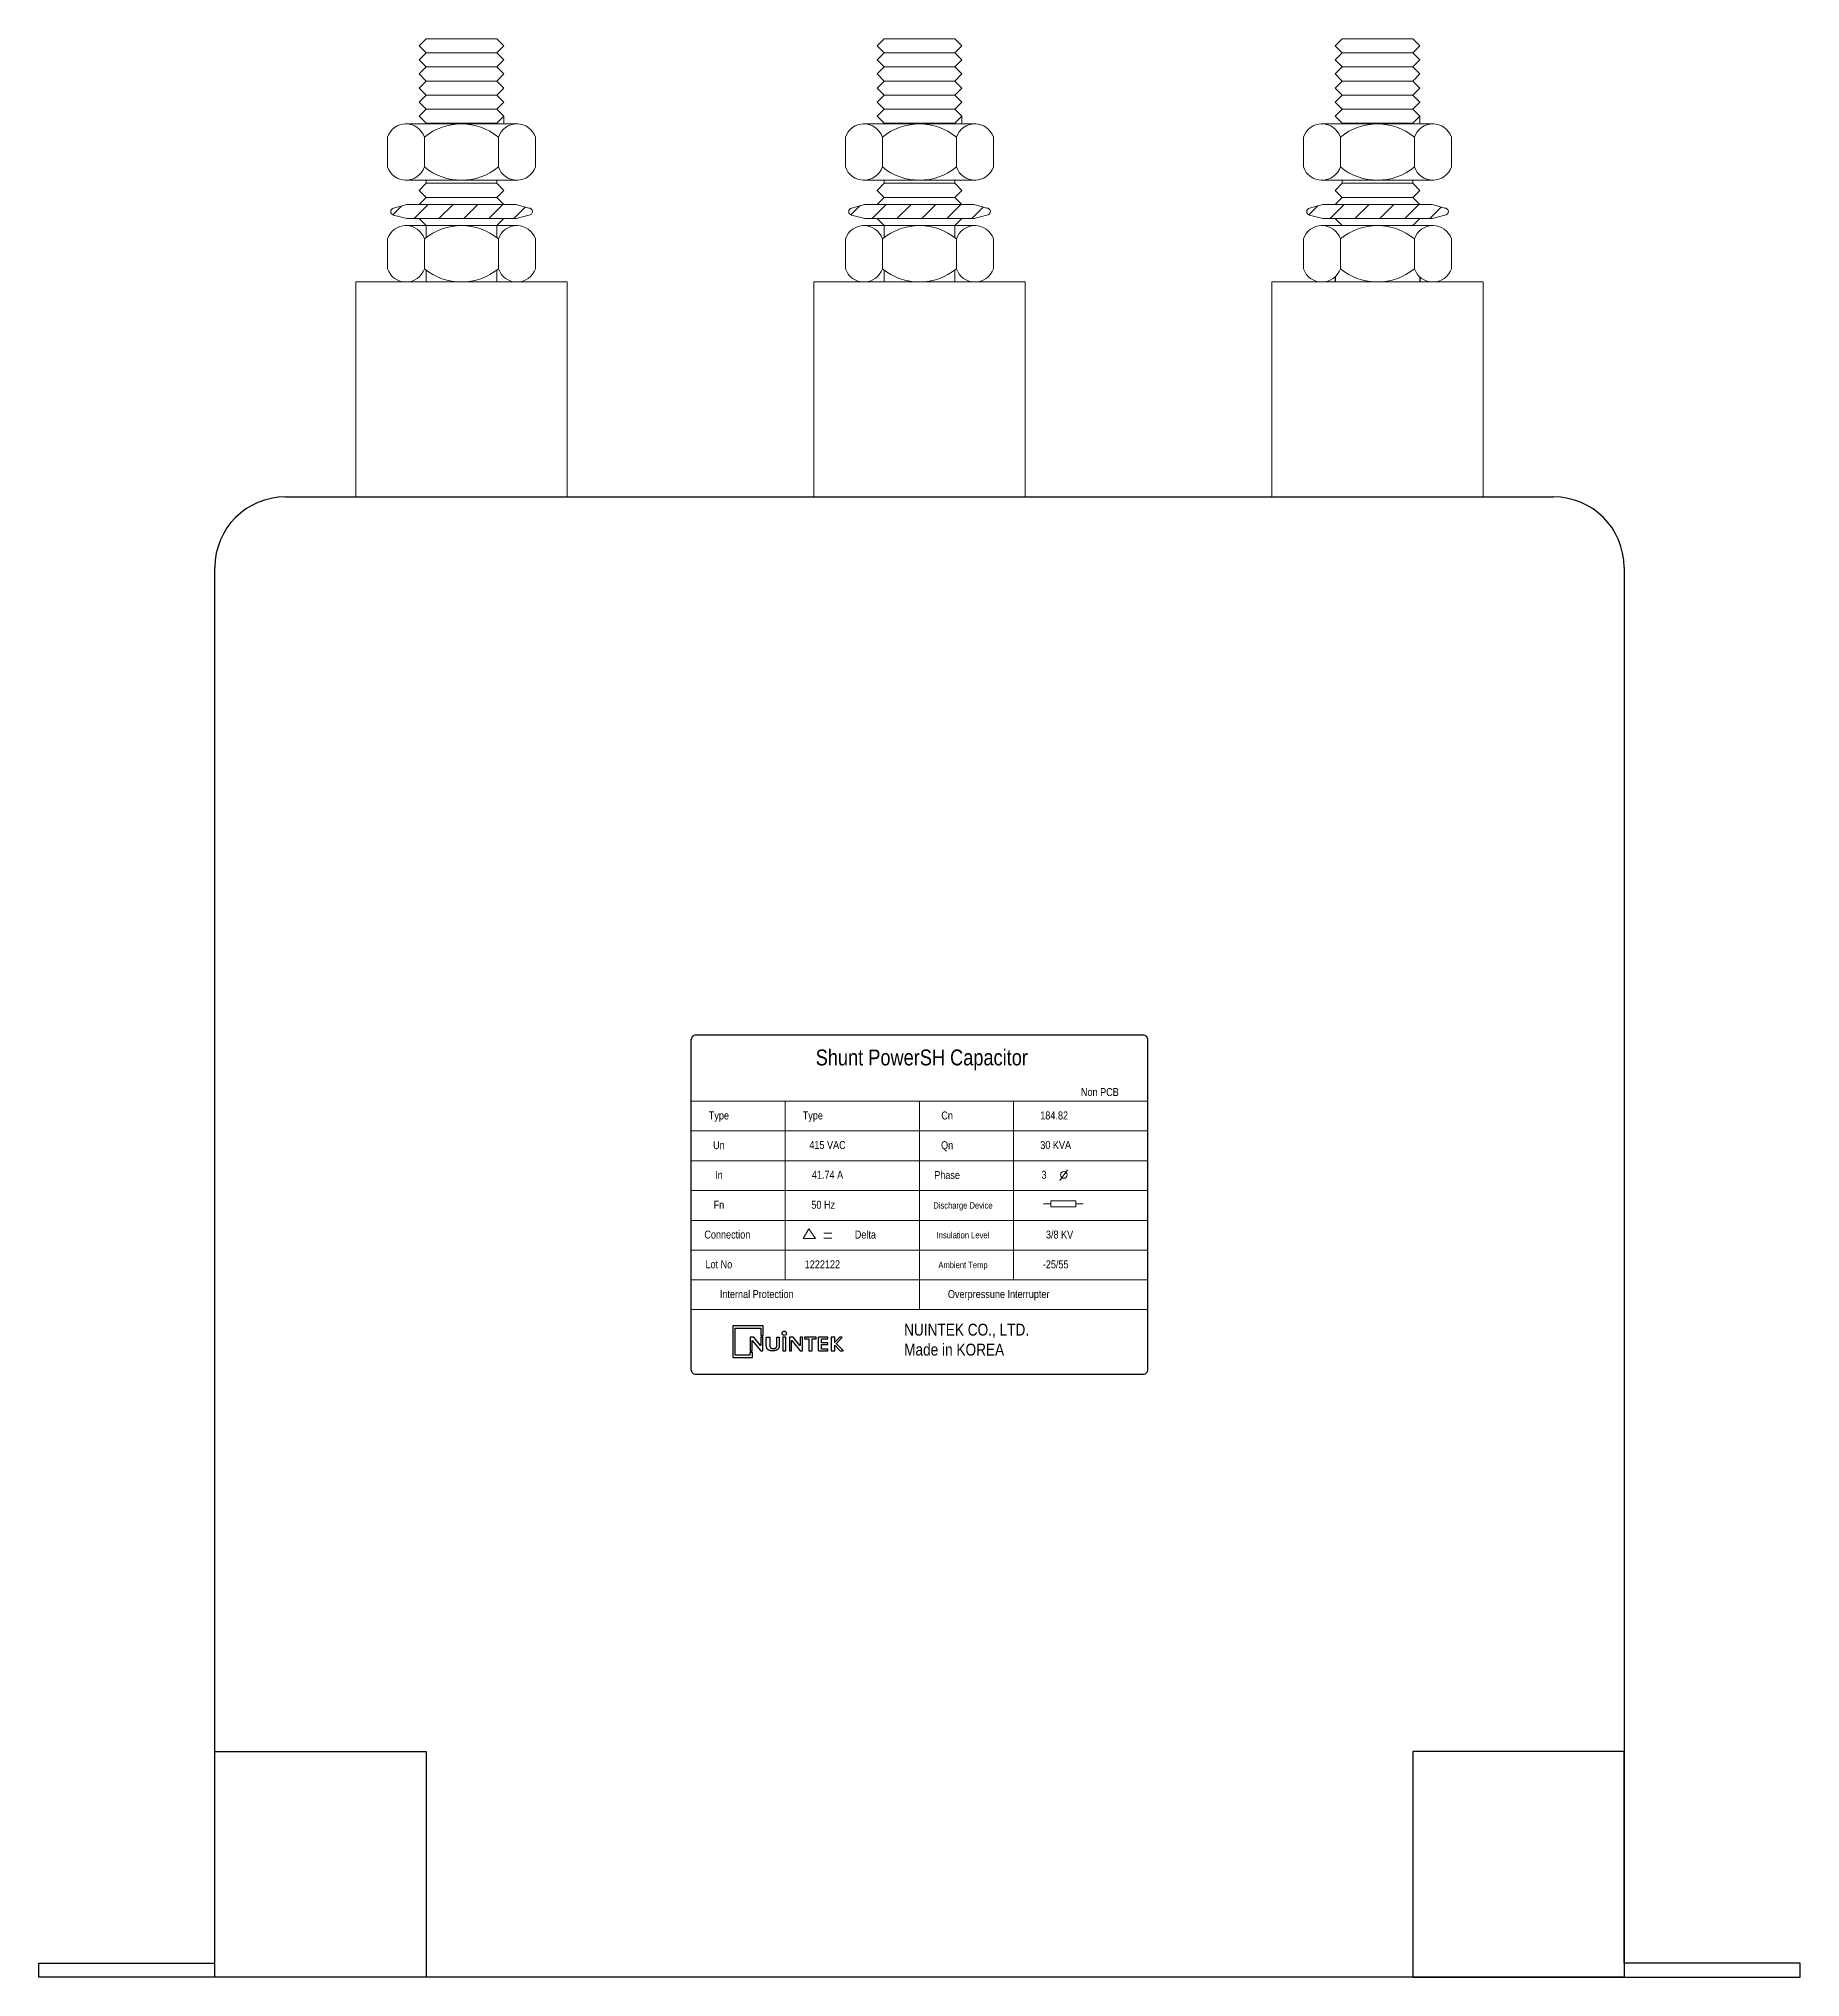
# Model space of a CAD drawing. Header units: millimetres. Extents: x 14 to 2028, y 54 to 460.
# Drawn here: x 1126.7 to 1376.7, y 53.9 to 328.9 of the extents above; entities that cross this region are included whole.
import ezdxf
from ezdxf.enums import TextEntityAlignment as Align

# ---------------------------------------------------------------- set-up
doc = ezdxf.new("R2010")
doc.units = ezdxf.units.MM
doc.layers.add('00', color=7, linetype='Continuous', lineweight=0)
doc.styles.add('Helvetica-Narrow', font='txt')

# ---------------------------------------------------------------- blocks, each defined once
blk = doc.blocks.new('Nuintek')
at = {"color": 150}
blk.add_lwpolyline([(1.82, 2.33), (1.82, 3.83), (-2.8, 3.83), (-2.8, 3.83), (-2.8, -0.99), (0.18, -0.99), (0.18, -0.23), (-0.18, -0.23), (-0.18, -0.63), (-2.44, -0.63), (-2.44, 3.47), (1.45, 3.47), (1.45, 2.33)], close=True, dxfattribs=at)
for points in [[(-0.11, 0), (0.11, 0, 0.414214), (0.15, 0.04), (0.15, 1.58, -0.70472), (0.17, 1.59), (1.45, 0.03, 0.224867), (1.51, 0), (1.75, 0, 0.414214), (1.79, 0.04), (1.79, 2.07, 0.414214), (1.75, 2.11), (1.49, 2.11, 0.414214), (1.45, 2.07), (1.45, 0.81, -0.706602), (1.43, 0.8), (0.4, 2.08, 0.226187), (0.34, 2.11), (-0.11, 2.11, 0.414214), (-0.15, 2.07), (-0.15, 0.04, 0.414214)], [(4.82, 2.07), (4.82, 0.04, 0.414214), (4.86, 0), (5.23, 0, 0.414214), (5.27, 0.04), (5.27, 2.07, 0.414214), (5.23, 2.11), (4.86, 2.11, 0.414214)], [(5.89, 0), (6.12, 0, 0.414214), (6.16, 0.04), (6.16, 1.58, -0.70472), (6.18, 1.59), (7.45, 0.03, 0.224867), (7.52, 0), (7.76, 0, 0.414214), (7.8, 0.04), (7.8, 2.07, 0.414214), (7.76, 2.11), (7.5, 2.11, 0.414214), (7.46, 2.07), (7.46, 0.81, -0.706602), (7.44, 0.8), (6.4, 2.08, 0.226187), (6.34, 2.11), (5.89, 2.11, 0.414214), (5.85, 2.07), (5.85, 0.04, 0.414214)], [(9.86, 2.11), (8.15, 2.11, 0.414214), (8.11, 2.07), (8.11, 1.89, 0.414214), (8.15, 1.85), (8.74, 1.85, -0.414214), (8.78, 1.81), (8.78, 0.04, 0.414214), (8.82, 0), (9.26, 0, 0.414214), (9.3, 0.04), (9.3, 1.81, -0.414214), (9.34, 1.85), (9.86, 1.85, 0.414214), (9.9, 1.89), (9.9, 2.07, 0.414214)], [(11.68, 2.11), (10.37, 2.11, 0.414214), (10.22, 1.96), (10.22, 0.15, 0.414214), (10.37, 0), (11.68, 0), (11.68, 0.26), (10.74, 0.26, -0.414214), (10.7, 0.3), (10.7, 0.94, -0.414214), (10.74, 0.98), (11.66, 0.98), (11.66, 1.24), (10.74, 1.24, -0.414214), (10.7, 1.28), (10.7, 1.81, -0.414214), (10.74, 1.85), (11.68, 1.85)], [(13.02, 1.14), (13.86, 2.07, 0.650559), (13.85, 2.11), (13.58, 2.11, 0.208632), (13.47, 2.06), (12.77, 1.31, -0.681762), (12.75, 1.31), (12.75, 2.07, 0.414214), (12.71, 2.11), (12.23, 2.11, 0.414214), (12.19, 2.07), (12.19, 0.04, 0.414214), (12.23, 0), (12.71, 0, 0.414214), (12.75, 0.04), (12.75, 0.88, -0.687152), (12.77, 0.89), (13.52, 0.05, 0.212465), (13.64, 0), (13.99, 0, 0.656311), (14.01, 0.04), (13.02, 1.09, -0.390361)]]:
    blk.add_lwpolyline(points, format="xyb", close=True, dxfattribs=at)
blk.add_circle((5.04, 2.69), 0.326, dxfattribs=at)
blk.add_rational_spline([(2.31, 0.85), (2.31, 0.53), (2.41, 0.3), (2.61, 0.16), (2.75, 0.05), (2.95, 0), (3.2, 0), (3.44, 0), (3.82, 0.05), (3.97, 0.16), (4.17, 0.3), (4.27, 0.53), (4.27, 0.85), (4.27, 1.26), (4.27, 1.66), (4.27, 2.07), (4.27, 2.09), (4.25, 2.11), (4.23, 2.11), (4.14, 2.11), (4.06, 2.11), (3.97, 2.11), (3.95, 2.11), (3.93, 2.09), (3.93, 2.07), (3.93, 1.66), (3.93, 1.25), (3.93, 0.83), (3.93, 0.69), (3.88, 0.57), (3.78, 0.48), (3.68, 0.4), (3.54, 0.36), (3.38, 0.36), (3.21, 0.36), (3.08, 0.4), (2.98, 0.48), (2.88, 0.57), (2.83, 0.69), (2.83, 0.83), (2.83, 1.25), (2.83, 1.66), (2.83, 2.07), (2.83, 2.08), (2.83, 2.09), (2.82, 2.1), (2.81, 2.11), (2.8, 2.11), (2.79, 2.11), (2.64, 2.11), (2.5, 2.11), (2.35, 2.11), (2.34, 2.11), (2.33, 2.11), (2.32, 2.1), (2.31, 2.09), (2.31, 2.08), (2.31, 2.07), (2.31, 1.66), (2.31, 1.26), (2.31, 0.85)], [1, 1, 1, 1, 1, 1, 1, 1, 1, 1, 1, 1, 1, 1, 1, 1, 0.804737854124, 0.804737854124, 1, 1, 1, 1, 0.804737854124, 0.804737854124, 1, 1, 1, 1, 1, 1, 1, 1, 1, 1, 1, 1, 1, 1, 1, 1, 1, 1, 1, 0.949253021674, 0.949253021674, 1, 0.949253021674, 0.949253021674, 1, 1, 1, 1, 0.949253021674, 0.949253021674, 1, 0.949253021674, 0.949253021674, 1, 1, 1, 1], degree=3, knots=[0, 0, 0, 0, 1, 1, 1, 2, 2, 2, 3, 3, 3, 4, 4, 4, 5, 5, 5, 6.570796, 6.570796, 6.570796, 7.570796, 7.570796, 7.570796, 9.141593, 9.141593, 9.141593, 10.141593, 10.141593, 10.141593, 11.141593, 11.141593, 11.141593, 12.141593, 12.141593, 12.141593, 13.141593, 13.141593, 13.141593, 14.141593, 14.141593, 14.141593, 15.141593, 15.141593, 15.141593, 15.926991, 15.926991, 15.926991, 16.712389, 16.712389, 16.712389, 17.712389, 17.712389, 17.712389, 18.497787, 18.497787, 18.497787, 19.283185, 19.283185, 19.283185, 20.283185, 20.283185, 20.283185, 20.283185], dxfattribs=at)
blk = doc.blocks.new('*U463')
at = {"lineweight": 5}
h = blk.add_hatch(dxfattribs=at)
h.set_pattern_fill('ANSI31', color=74, scale=20, style=0)
h.set_pattern_definition([(45, (-1139.0405, -859.4402), (-1.767767, 1.767767), [])])
h.paths.add_polyline_path([(-55.44, 117.3), (-57.25, 117.8), (-59.5, 117.8), (-72.75, 117.8), (-74.7, 117.27, 0.727937), (-74.7, 116.32), (-72.75, 115.8), (-70.5, 115.8), (-57.25, 115.8), (-55.44, 116.3, 1)])
h = blk.add_hatch(dxfattribs=at)
h.set_pattern_fill('ANSI31', color=74, scale=20, style=0)
h.set_pattern_definition([(45, (-1074.0405, -859.4402), (-1.767767, 1.767767), [])])
h.paths.add_polyline_path([(9.56, 117.3), (7.75, 117.8), (5.5, 117.8), (-7.75, 117.8), (-9.7, 117.27, 0.727937), (-9.7, 116.32), (-7.75, 115.8), (-5.5, 115.8), (7.75, 115.8), (9.56, 116.3, 1)])
h = blk.add_hatch(dxfattribs=at)
h.set_pattern_fill('ANSI31', color=74, scale=20, style=0)
h.set_pattern_definition([(45, (-1009.0405, -859.4402), (-1.767767, 1.767767), [])])
h.paths.add_polyline_path([(74.56, 117.3), (72.75, 117.8), (70.5, 117.8), (57.25, 117.8), (55.3, 117.27, 0.727937), (55.3, 116.32), (57.25, 115.8), (59.5, 115.8), (72.75, 115.8), (74.56, 116.3, 1)])
at = {"color": 74, "lineweight": 5}
for p, q in [((-70, 139.32), (-71, 140.32)), ((-60, 139.32), (-59, 140.32)), ((-5, 139.32), (-6, 140.32)), ((5, 139.32), (6, 140.32)), ((60, 139.32), (59, 140.32)), ((70, 139.32), (71, 140.32)), ((-70, 137.32), (-71, 138.32)), ((-60, 139.32), (-70, 139.32)), ((-60, 137.32), (-59, 138.32)), ((-5, 137.32), (-6, 138.32)), ((5, 139.32), (-5, 139.32)), ((5, 137.32), (6, 138.32)), ((60, 137.32), (59, 138.32)), ((70, 139.32), (60, 139.32)), ((70, 137.32), (71, 138.32)), ((-70, 135.32), (-71, 136.32)), ((-70, 135.32), (-71, 136.32)), ((-60, 137.32), (-70, 137.32)), ((-60, 135.32), (-70, 135.32)), ((-60, 135.32), (-70, 135.32)), ((-60, 135.32), (-59, 136.32)), ((-60, 135.32), (-59, 136.32)), ((-5, 135.32), (-6, 136.32)), ((-5, 135.32), (-6, 136.32)), ((5, 137.32), (-5, 137.32)), ((5, 135.32), (-5, 135.32)), ((5, 135.32), (-5, 135.32)), ((5, 135.32), (6, 136.32)), ((5, 135.32), (6, 136.32)), ((60, 135.32), (59, 136.32)), ((60, 135.32), (59, 136.32)), ((70, 137.32), (60, 137.32)), ((70, 135.32), (60, 135.32)), ((70, 135.32), (60, 135.32)), ((70, 135.32), (71, 136.32)), ((70, 135.32), (71, 136.32)), ((-70, 133.32), (-71, 134.32)), ((-70, 133.32), (-71, 134.32)), ((-70, 131.32), (-71, 132.32)), ((-60, 133.32), (-70, 133.32)), ((-60, 133.32), (-70, 133.32)), ((-60, 133.32), (-59, 134.32)), ((-60, 133.32), (-59, 134.32)), ((-60, 131.32), (-59, 132.32)), ((-5, 133.32), (-6, 134.32)), ((-5, 133.32), (-6, 134.32)), ((-5, 131.32), (-6, 132.32)), ((5, 133.32), (-5, 133.32)), ((5, 133.32), (-5, 133.32)), ((5, 133.32), (6, 134.32)), ((5, 133.32), (6, 134.32)), ((5, 131.32), (6, 132.32)), ((60, 133.32), (59, 134.32)), ((60, 133.32), (59, 134.32)), ((60, 131.32), (59, 132.32)), ((70, 133.32), (60, 133.32)), ((70, 133.32), (60, 133.32)), ((70, 133.32), (71, 134.32)), ((70, 133.32), (71, 134.32)), ((70, 131.32), (71, 132.32)), ((-70, 129.32), (-71, 130.32)), ((-60, 131.32), (-70, 131.32)), ((-60, 129.32), (-70, 129.32)), ((-60, 129.32), (-59, 130.32)), ((-5, 129.32), (-6, 130.32)), ((5, 131.32), (-5, 131.32)), ((5, 129.32), (-5, 129.32)), ((5, 129.32), (6, 130.32)), ((60, 129.32), (59, 130.32)), ((70, 131.32), (60, 131.32)), ((70, 129.32), (60, 129.32)), ((70, 129.32), (71, 130.32)), ((-70, 120.81), (-70, 121.24)), ((-60, 120.81), (-60, 121.24)), ((-5, 120.81), (-5, 121.24)), ((5, 120.81), (5, 121.24)), ((60, 120.81), (60, 121.24)), ((70, 120.81), (70, 121.24)), ((-70, 118.81), (-71, 119.81)), ((-60, 120.81), (-70, 120.81)), ((-60, 118.81), (-70, 118.81)), ((-60, 118.81), (-59, 119.81)), ((-5, 118.81), (-6, 119.81)), ((5, 120.81), (-5, 120.81)), ((5, 118.81), (-5, 118.81)), ((5, 118.81), (6, 119.81)), ((60, 118.81), (59, 119.81)), ((70, 120.81), (60, 120.81)), ((70, 118.81), (60, 118.81)), ((70, 118.81), (71, 119.81)), ((-72.75, 117.8), (-74.65, 117.28)), ((-72.75, 115.8), (-74.65, 116.31)), ((-72.75, 117.8), (-70.5, 117.8)), ((-72.75, 117.8), (-57.25, 117.8)), ((-70.5, 115.8), (-72.75, 115.8)), ((-57.25, 115.8), (-72.75, 115.8)), ((-70.99, 117.8), (-71, 117.81)), ((-70.99, 117.8), (-71, 117.81)), ((-70, 114.81), (-71, 115.81)), ((-60, 114.81), (-59, 115.81)), ((-60, 114.81), (-59, 115.81)), ((-57.25, 117.8), (-59.5, 117.8)), ((-57.25, 115.8), (-59.5, 115.8)), ((-59.01, 117.8), (-59, 117.81)), ((-59.01, 117.8), (-59, 117.81)), ((-55.44, 117.3), (-57.25, 117.8)), ((-55.44, 116.3), (-57.25, 115.8)), ((-7.75, 117.8), (-9.65, 117.28)), ((-7.75, 115.8), (-9.65, 116.31)), ((-7.75, 117.8), (7.75, 117.8)), ((-7.75, 117.8), (-5.5, 117.8)), ((7.75, 115.8), (-7.75, 115.8)), ((-5.5, 115.8), (-7.75, 115.8)), ((-5.99, 117.8), (-6, 117.81)), ((-5.99, 117.8), (-6, 117.81)), ((-5, 114.81), (-6, 115.81)), ((5, 114.81), (6, 115.81)), ((5, 114.81), (6, 115.81)), ((7.75, 117.8), (5.5, 117.8)), ((7.75, 115.8), (5.5, 115.8)), ((5.99, 117.8), (6, 117.81)), ((5.99, 117.8), (6, 117.81)), ((9.56, 117.3), (7.75, 117.8)), ((9.56, 116.3), (7.75, 115.8)), ((57.25, 117.8), (55.35, 117.28)), ((57.25, 115.8), (55.35, 116.31)), ((57.25, 117.8), (59.5, 117.8)), ((57.25, 117.8), (72.75, 117.8)), ((59.5, 115.8), (57.25, 115.8)), ((72.75, 115.8), (57.25, 115.8)), ((59.01, 117.8), (59, 117.81)), ((59.01, 117.8), (59, 117.81)), ((60, 114.81), (59, 115.81)), ((70, 114.81), (71, 115.81)), ((70, 114.81), (71, 115.81)), ((72.75, 117.8), (70.5, 117.8)), ((72.75, 115.8), (70.5, 115.8)), ((70.99, 117.8), (71, 117.81)), ((70.99, 117.8), (71, 117.81)), ((74.56, 117.3), (72.75, 117.8)), ((74.56, 116.3), (72.75, 115.8)), ((-75.5, 108.69), (-75.5, 112.93)), ((-70, 114.81), (-70, 113.13)), ((-60, 114.81), (-70, 114.81)), ((-60, 114.81), (-70, 114.81)), ((-60, 114.81), (-60, 113.13)), ((-54.5, 108.69), (-54.5, 112.93)), ((-10.5, 108.69), (-10.5, 112.93)), ((-5, 114.81), (-5, 113.13)), ((5, 114.81), (-5, 114.81)), ((5, 114.81), (-5, 114.81)), ((5, 114.81), (5, 113.13)), ((10.5, 108.69), (10.5, 112.93)), ((54.5, 108.69), (54.5, 112.93)), ((70, 114.81), (60, 114.81)), ((70, 114.81), (60, 114.81)), ((75.5, 108.69), (75.5, 112.93)), ((-70, 108.49), (-70, 106.81)), ((-60, 108.49), (-60, 106.81)), ((-5, 108.49), (-5, 106.81)), ((5, 108.49), (5, 106.81)), ((-50, 106.81), (-80, 106.81)), ((-80, 106.81), (-80, 76.32)), ((-50, 76.32), (-50, 106.81)), ((-50, 76.32), (-50, 104.81)), ((15, 106.81), (-15, 106.81)), ((-15, 106.81), (-15, 76.32)), ((-15, 106.81), (-15, 76.32)), ((-15, 106.81), (-15, 76.32)), ((15, 76.32), (15, 106.81)), ((15, 76.32), (15, 106.81)), ((15, 76.32), (15, 106.81)), ((15, 76.32), (15, 104.81)), ((15, 76.32), (15, 104.81)), ((15, 76.32), (15, 104.81)), ((80, 106.81), (50, 106.81)), ((50, 106.81), (50, 76.32)), ((50, 106.81), (50, 76.32)), ((50, 106.81), (50, 76.32)), ((80, 76.32), (80, 106.81)), ((80, 76.32), (80, 106.81)), ((80, 76.32), (80, 106.81)), ((80, 76.32), (80, 104.81)), ((80, 76.32), (80, 104.81)), ((80, 76.32), (80, 104.81)), ((-65, 76.32), (-50, 76.32)), ((0, 76.32), (15, 76.32)), ((0, 76.32), (15, 76.32)), ((0, 76.32), (15, 76.32)), ((65, 76.32), (80, 76.32)), ((65, 76.32), (80, 76.32)), ((65, 76.32), (80, 76.32)), ((0, 0), (13.2, 0)), ((0, 0), (13.2, 0)), ((0, 0), (13.2, 0))]:
    blk.add_line(p, q, dxfattribs=at)
at = {"color": 74}
for p, q in [((59, 107.54), (59, 106.81)), ((71.01, 107.53), (71.01, 106.81)), ((-90, 76.32), (90, 76.32)), ((-90, 76.32), (90, 76.32)), ((-100, -133.68), (-100, 66.32)), ((100, 66.32), (100, -133.68)), ((100, -133.68), (-100, -133.68))]:
    blk.add_line(p, q, dxfattribs=at)
at = {"lineweight": 9}
for p, q in [((-32.38, -9.41), (32.38, -9.41)), ((-19.05, -9.41), (-19.05, -34.75)), ((0, -9.41), (0, -38.98)), ((13.33, -9.41), (13.33, -34.75)), ((-32.38, -13.63), (32.38, -13.63)), ((-32.38, -17.86), (32.38, -17.86)), ((19.91, -20.64), (21.02, -19.16)), ((-32.38, -22.08), (32.38, -22.08)), ((18.65, -23.98), (17.59, -23.98)), ((22.19, -23.98), (23.25, -23.98)), ((-32.38, -26.31), (32.38, -26.31)), ((-13.56, -28.12), (-12.43, -28.12)), ((-13.56, -28.84), (-12.43, -28.84)), ((-32.38, -30.53), (32.38, -30.53)), ((-32.38, -34.75), (32.38, -34.75)), ((-32.38, -38.98), (32.38, -38.98))]:
    blk.add_line(p, q, dxfattribs=at)
at = {"color": 150}
blk.add_lwpolyline([(-31.71, 0), (31.71, 0, -0.414214), (32.38, -0.68), (32.38, -47.51, -0.414214), (31.71, -48.18), (-31.71, -48.18, -0.414214), (-32.38, -47.51), (-32.38, -0.68, -0.414214)], format="xyb", close=True, dxfattribs=at)
at = {"lineweight": 9}
blk.add_lwpolyline([(18.65, -24.4), (22.19, -24.4), (22.19, -23.55), (18.65, -23.55)], close=True, dxfattribs=at)
blk.add_lwpolyline([(-16.5, -28.89), (-14.78, -28.89), (-15.69, -27.53), (-16.5, -28.89)], dxfattribs=at)
at = {"color": 74}
for points in [[(-70, -101.68), (-70, -133.68), (-125, -133.68), (-125, -131.68), (-100, -131.68), (-100, -101.68), (-70, -101.68)], [(70, -101.68), (70, -133.68), (125, -133.68), (125, -131.68), (100, -131.68), (100, -101.68), (70, -101.68)]]:
    blk.add_lwpolyline(points, dxfattribs=at)
at = {"lineweight": 9}
blk.add_circle((20.49, -19.87), 0.475, dxfattribs=at)
at = {"color": 74, "lineweight": 5}
for centre, start, end in [((-74.54, 116.8), 102.246, 257.754), ((-55.44, 116.8), 270, 90), ((-9.54, 116.8), 102.246, 257.754), ((9.56, 116.8), 270, 90), ((55.46, 116.8), 102.246, 257.754), ((74.56, 116.8), 270, 90)]:
    blk.add_arc(centre, 0.5, start, end, dxfattribs=at)
at = {"color": 74}
for centre, start, end in [((-90, 66.32), 90, 180), ((90, 66.32), 0, 90)]:
    blk.add_arc(centre, 10, start, end, dxfattribs=at)
at = {"layer": '00', "color": 74, "lineweight": 5}
for p, q in [((-71, 140.32), (-70, 141.32)), ((-70, 141.32), (-60, 141.32)), ((-59, 140.32), (-60, 141.32)), ((-6, 140.32), (-5, 141.32)), ((-5, 141.32), (5, 141.32)), ((6, 140.32), (5, 141.32)), ((59, 140.32), (60, 141.32)), ((60, 141.32), (70, 141.32)), ((71, 140.32), (70, 141.32)), ((-71, 138.32), (-70, 139.32)), ((-70, 139.32), (-60, 139.32)), ((-59, 138.32), (-60, 139.32)), ((-6, 138.32), (-5, 139.32)), ((-5, 139.32), (5, 139.32)), ((6, 138.32), (5, 139.32)), ((59, 138.32), (60, 139.32)), ((60, 139.32), (70, 139.32)), ((71, 138.32), (70, 139.32)), ((-71, 136.32), (-70, 137.32)), ((-71, 136.32), (-70, 137.32)), ((-71, 134.32), (-70, 135.32)), ((-71, 134.32), (-70, 135.32)), ((-70, 137.32), (-60, 137.32)), ((-70, 137.32), (-60, 137.32)), ((-70, 135.32), (-60, 135.32)), ((-70, 135.32), (-60, 135.32)), ((-59, 136.32), (-60, 137.32)), ((-59, 136.32), (-60, 137.32)), ((-59, 134.32), (-60, 135.32)), ((-59, 134.32), (-60, 135.32)), ((-6, 136.32), (-5, 137.32)), ((-6, 136.32), (-5, 137.32)), ((-6, 134.32), (-5, 135.32)), ((-6, 134.32), (-5, 135.32)), ((-5, 137.32), (5, 137.32)), ((-5, 137.32), (5, 137.32)), ((-5, 135.32), (5, 135.32)), ((-5, 135.32), (5, 135.32)), ((6, 136.32), (5, 137.32)), ((6, 136.32), (5, 137.32)), ((6, 134.32), (5, 135.32)), ((6, 134.32), (5, 135.32)), ((59, 136.32), (60, 137.32)), ((59, 136.32), (60, 137.32)), ((59, 134.32), (60, 135.32)), ((59, 134.32), (60, 135.32)), ((60, 137.32), (70, 137.32)), ((60, 137.32), (70, 137.32)), ((60, 135.32), (70, 135.32)), ((60, 135.32), (70, 135.32)), ((71, 136.32), (70, 137.32)), ((71, 136.32), (70, 137.32)), ((71, 134.32), (70, 135.32)), ((71, 134.32), (70, 135.32)), ((-71, 132.32), (-70, 133.32)), ((-70, 133.32), (-60, 133.32)), ((-59, 132.32), (-60, 133.32)), ((-6, 132.32), (-5, 133.32)), ((-5, 133.32), (5, 133.32)), ((6, 132.32), (5, 133.32)), ((59, 132.32), (60, 133.32)), ((60, 133.32), (70, 133.32)), ((71, 132.32), (70, 133.32)), ((-71, 130.32), (-70, 131.32)), ((-70, 131.32), (-60, 131.32)), ((-59, 130.32), (-60, 131.32)), ((-59, 129.24), (-59, 130.32)), ((-6, 130.32), (-5, 131.32)), ((-5, 131.32), (5, 131.32)), ((6, 130.32), (5, 131.32)), ((6, 129.24), (6, 130.32)), ((59, 130.32), (60, 131.32)), ((60, 131.32), (70, 131.32)), ((71, 130.32), (70, 131.32)), ((71, 129.24), (71, 130.32)), ((-75.5, 127.37), (-75.5, 123.12)), ((-57, 129.24), (-73, 129.24)), ((-73, 129.24), (-58.99, 129.24)), ((-70.25, 123.12), (-70.25, 127.37)), ((-59.75, 123.12), (-59.75, 127.37)), ((-54.5, 127.37), (-54.5, 123.12)), ((-10.5, 127.37), (-10.5, 123.12)), ((-8, 129.24), (6.01, 129.24)), ((8, 129.24), (-8, 129.24)), ((-5.25, 123.12), (-5.25, 127.37)), ((5.25, 123.12), (5.25, 127.37)), ((10.5, 127.37), (10.5, 123.12)), ((54.5, 127.37), (54.5, 123.12)), ((57, 129.24), (71.01, 129.24)), ((73, 129.24), (57, 129.24)), ((59.75, 123.12), (59.75, 127.37)), ((70.25, 123.12), (70.25, 127.37)), ((75.5, 127.37), (75.5, 123.12)), ((-57, 121.24), (-73, 121.24)), ((8, 121.24), (-8, 121.24)), ((73, 121.24), (57, 121.24)), ((-71, 119.81), (-70, 120.81)), ((-71, 117.81), (-70, 118.81)), ((-71, 117.81), (-70, 118.81)), ((-70, 120.81), (-60, 120.81)), ((-70, 118.81), (-60, 118.81)), ((-70, 118.81), (-60, 118.81)), ((-59, 119.81), (-60, 120.81)), ((-59, 117.81), (-60, 118.81)), ((-59, 117.81), (-60, 118.81)), ((-6, 119.81), (-5, 120.81)), ((-6, 117.81), (-5, 118.81)), ((-6, 117.81), (-5, 118.81)), ((-5, 120.81), (5, 120.81)), ((-5, 118.81), (5, 118.81)), ((-5, 118.81), (5, 118.81)), ((6, 119.81), (5, 120.81)), ((6, 117.81), (5, 118.81)), ((6, 117.81), (5, 118.81)), ((59, 119.81), (60, 120.81)), ((59, 117.81), (60, 118.81)), ((59, 117.81), (60, 118.81)), ((60, 120.81), (70, 120.81)), ((60, 118.81), (70, 118.81)), ((60, 118.81), (70, 118.81)), ((71, 119.81), (70, 120.81)), ((71, 117.81), (70, 118.81)), ((71, 117.81), (70, 118.81)), ((-75.5, 108.69), (-75.5, 112.93)), ((-75.5, 112.93), (-75.5, 108.69)), ((-73, 114.81), (-58.99, 114.81)), ((-57, 114.81), (-73, 114.81)), ((-70.25, 108.69), (-70.25, 112.93)), ((-70, 114.81), (-60, 114.81)), ((-59.75, 108.69), (-59.75, 112.93)), ((-54.5, 108.69), (-54.5, 112.93)), ((-54.5, 112.93), (-54.5, 108.69)), ((-10.5, 112.93), (-10.5, 108.69)), ((-10.5, 108.69), (-10.5, 112.93)), ((8, 114.81), (-8, 114.81)), ((-8, 114.81), (6.01, 114.81)), ((-5.25, 108.69), (-5.25, 112.93)), ((-5, 114.81), (5, 114.81)), ((5.25, 108.69), (5.25, 112.93)), ((10.5, 112.93), (10.5, 108.69)), ((10.5, 108.69), (10.5, 112.93)), ((54.5, 112.93), (54.5, 108.69)), ((54.5, 108.69), (54.5, 112.93)), ((73, 114.81), (57, 114.81)), ((57, 114.81), (71.01, 114.81)), ((59.75, 108.69), (59.75, 112.93)), ((60, 114.81), (70, 114.81)), ((70.25, 108.69), (70.25, 112.93)), ((75.5, 112.93), (75.5, 108.69)), ((75.5, 108.69), (75.5, 112.93)), ((-57, 106.81), (-73, 106.81)), ((-57, 106.81), (-73, 106.81)), ((-71.01, 106.81), (-58.99, 106.81)), ((8, 106.81), (-8, 106.81)), ((8, 106.81), (-8, 106.81)), ((-6.01, 106.81), (6.01, 106.81)), ((73, 106.81), (57, 106.81)), ((73, 106.81), (57, 106.81)), ((58.99, 106.81), (71.01, 106.81))]:
    blk.add_line(p, q, dxfattribs=at)
for centre, radius, start, end in [((-72.88, 126.47), 2.77, 18.8098, 161.1902), ((-65, 120.96), 8.28, 50.6699, 129.3301), ((-57.13, 126.47), 2.77, 18.8098, 161.1902), ((-7.88, 126.47), 2.77, 18.8098, 161.1902), ((0, 120.96), 8.28, 50.6699, 129.3301), ((7.87, 126.47), 2.77, 18.8098, 161.1902), ((57.12, 126.47), 2.77, 18.8098, 161.1902), ((65, 120.96), 8.28, 50.6699, 129.3301), ((72.87, 126.47), 2.77, 18.8098, 161.1902), ((-72.88, 124.02), 2.77, 198.8098, 341.1902), ((-65, 129.53), 8.28, 230.6699, 309.3301), ((-57.13, 124.02), 2.77, 198.8098, 341.1902), ((-7.88, 124.02), 2.77, 198.8098, 341.1902), ((0, 129.53), 8.28, 230.6699, 309.3301), ((7.87, 124.02), 2.77, 198.8098, 341.1902), ((57.12, 124.02), 2.77, 198.8098, 341.1902), ((65, 129.53), 8.28, 230.6699, 309.3301), ((72.87, 124.02), 2.77, 198.8098, 341.1902), ((-72.88, 112.04), 2.77, 18.8098, 161.1902), ((-65, 106.53), 8.28, 50.6699, 129.3301), ((-57.13, 112.04), 2.77, 18.8098, 161.1902), ((-7.88, 112.04), 2.77, 18.8098, 161.1902), ((0, 106.53), 8.28, 50.6699, 129.3301), ((7.87, 112.04), 2.77, 18.8098, 161.1902), ((57.12, 112.04), 2.77, 18.8098, 161.1902), ((65, 106.53), 8.28, 50.6699, 129.3301), ((72.87, 112.04), 2.77, 18.8098, 161.1902), ((-72.88, 109.58), 2.77, 198.8098, 341.1902), ((-72.88, 109.58), 2.77, 198.8098, 341.1902), ((-65, 115.09), 8.28, 230.6699, 309.3301), ((-65, 115.09), 8.28, 230.6699, 309.3301), ((-57.13, 109.58), 2.77, 198.8098, 341.1902), ((-57.13, 109.58), 2.77, 198.8098, 341.1902), ((-7.88, 109.58), 2.77, 198.8098, 341.1902), ((-7.88, 109.58), 2.77, 198.8098, 341.1902), ((0, 115.09), 8.28, 230.6699, 309.3301), ((0, 115.09), 8.28, 230.6699, 309.3301), ((7.87, 109.58), 2.77, 198.8098, 341.1902), ((7.87, 109.58), 2.77, 198.8098, 341.1902), ((57.12, 109.58), 2.77, 198.8098, 341.1902), ((57.12, 109.58), 2.77, 198.8098, 341.1902), ((65, 115.09), 8.28, 230.6699, 309.3301), ((65, 115.09), 8.28, 230.6699, 309.3301), ((72.87, 109.58), 2.77, 198.8098, 341.1902), ((72.87, 109.58), 2.77, 198.8098, 341.1902)]:
    blk.add_arc(centre, radius, start, end, dxfattribs=at)
at = {"xscale": 0.9316960616124561, "yscale": 0.9316960616124561, "zscale": 0.9316960616124561}
blk.add_blockref('Nuintek', (-23.89, -44.83), dxfattribs=at)
at = {"style": 'Helvetica-Narrow'}
for s, height, p in [('Shunt PowerSH Capacitor', 2.2528, (0.33, -3.2)), ('Non PCB', 1.126, (25.6, -8.11)), ('Type', 1.126, (-28.47, -11.43)), ('Type', 1.126, (-15.14, -11.43)), ('Cn', 1.126, (3.92, -11.43)), ('184.82', 1.126, (19.11, -11.43)), ('Un', 1.126, (-28.47, -15.65)), ('Qn', 1.126, (3.92, -15.65)), ('In', 1.126, (-28.47, -19.88)), ('41.74 A', 1.126, (-13.05, -19.84)), ('Phase', 1.126, (3.92, -19.88)), ('3', 1.13, (17.67, -19.84)), ('Fn', 1.126, (-28.47, -24.1)), ('50 Hz', 1.126, (-13.66, -24.1)), ('Discharge Device', 0.9011, (6.17, -24.19)), ('Connection', 1.126, (-27.27, -28.33)), ('Delta', 1.126, (-7.68, -28.33)), ('Insulation Level', 0.9011, (6.17, -28.41)), ('3/8 KV', 1.126, (19.88, -28.33)), ('Lot No', 1.126, (-28.47, -32.55)), ('1222122', 1.126, (-13.78, -32.55)), ('Ambient Temp', 0.9011, (6.17, -32.64)), ('-25/55', 1.126, (19.33, -32.55)), ('Internal Protection', 1.1264, (-23.1, -36.77)), ('Overpressune Interrupter', 1.1264, (11.24, -36.77))]:
    blk.add_text(s, height=height, dxfattribs=at).set_placement(p, align=Align.MIDDLE_CENTER)
at = {"color": 1, "style": 'Helvetica-Narrow'}
for s, p in [('415 VAC', (-13.05, -15.62)), ('30 KVA', (19.33, -15.62))]:
    blk.add_text(s, height=1.126, dxfattribs=at).set_placement(p, align=Align.MIDDLE_CENTER)
at = {"style": 'Helvetica-Narrow'}
for s, p in [('NUINTEK CO., LTD.', (-2.18, -41.82)), ('Made in KOREA', (-2.18, -44.65))]:
    blk.add_text(s, height=1.6896, dxfattribs=at).set_placement(p, align=Align.MIDDLE_LEFT)

msp = doc.modelspace()

# ---------------------------------------------------------------- block references
msp.add_blockref('*U463', (1251.68, 187.63))

doc.saveas('drawing.dxf')
